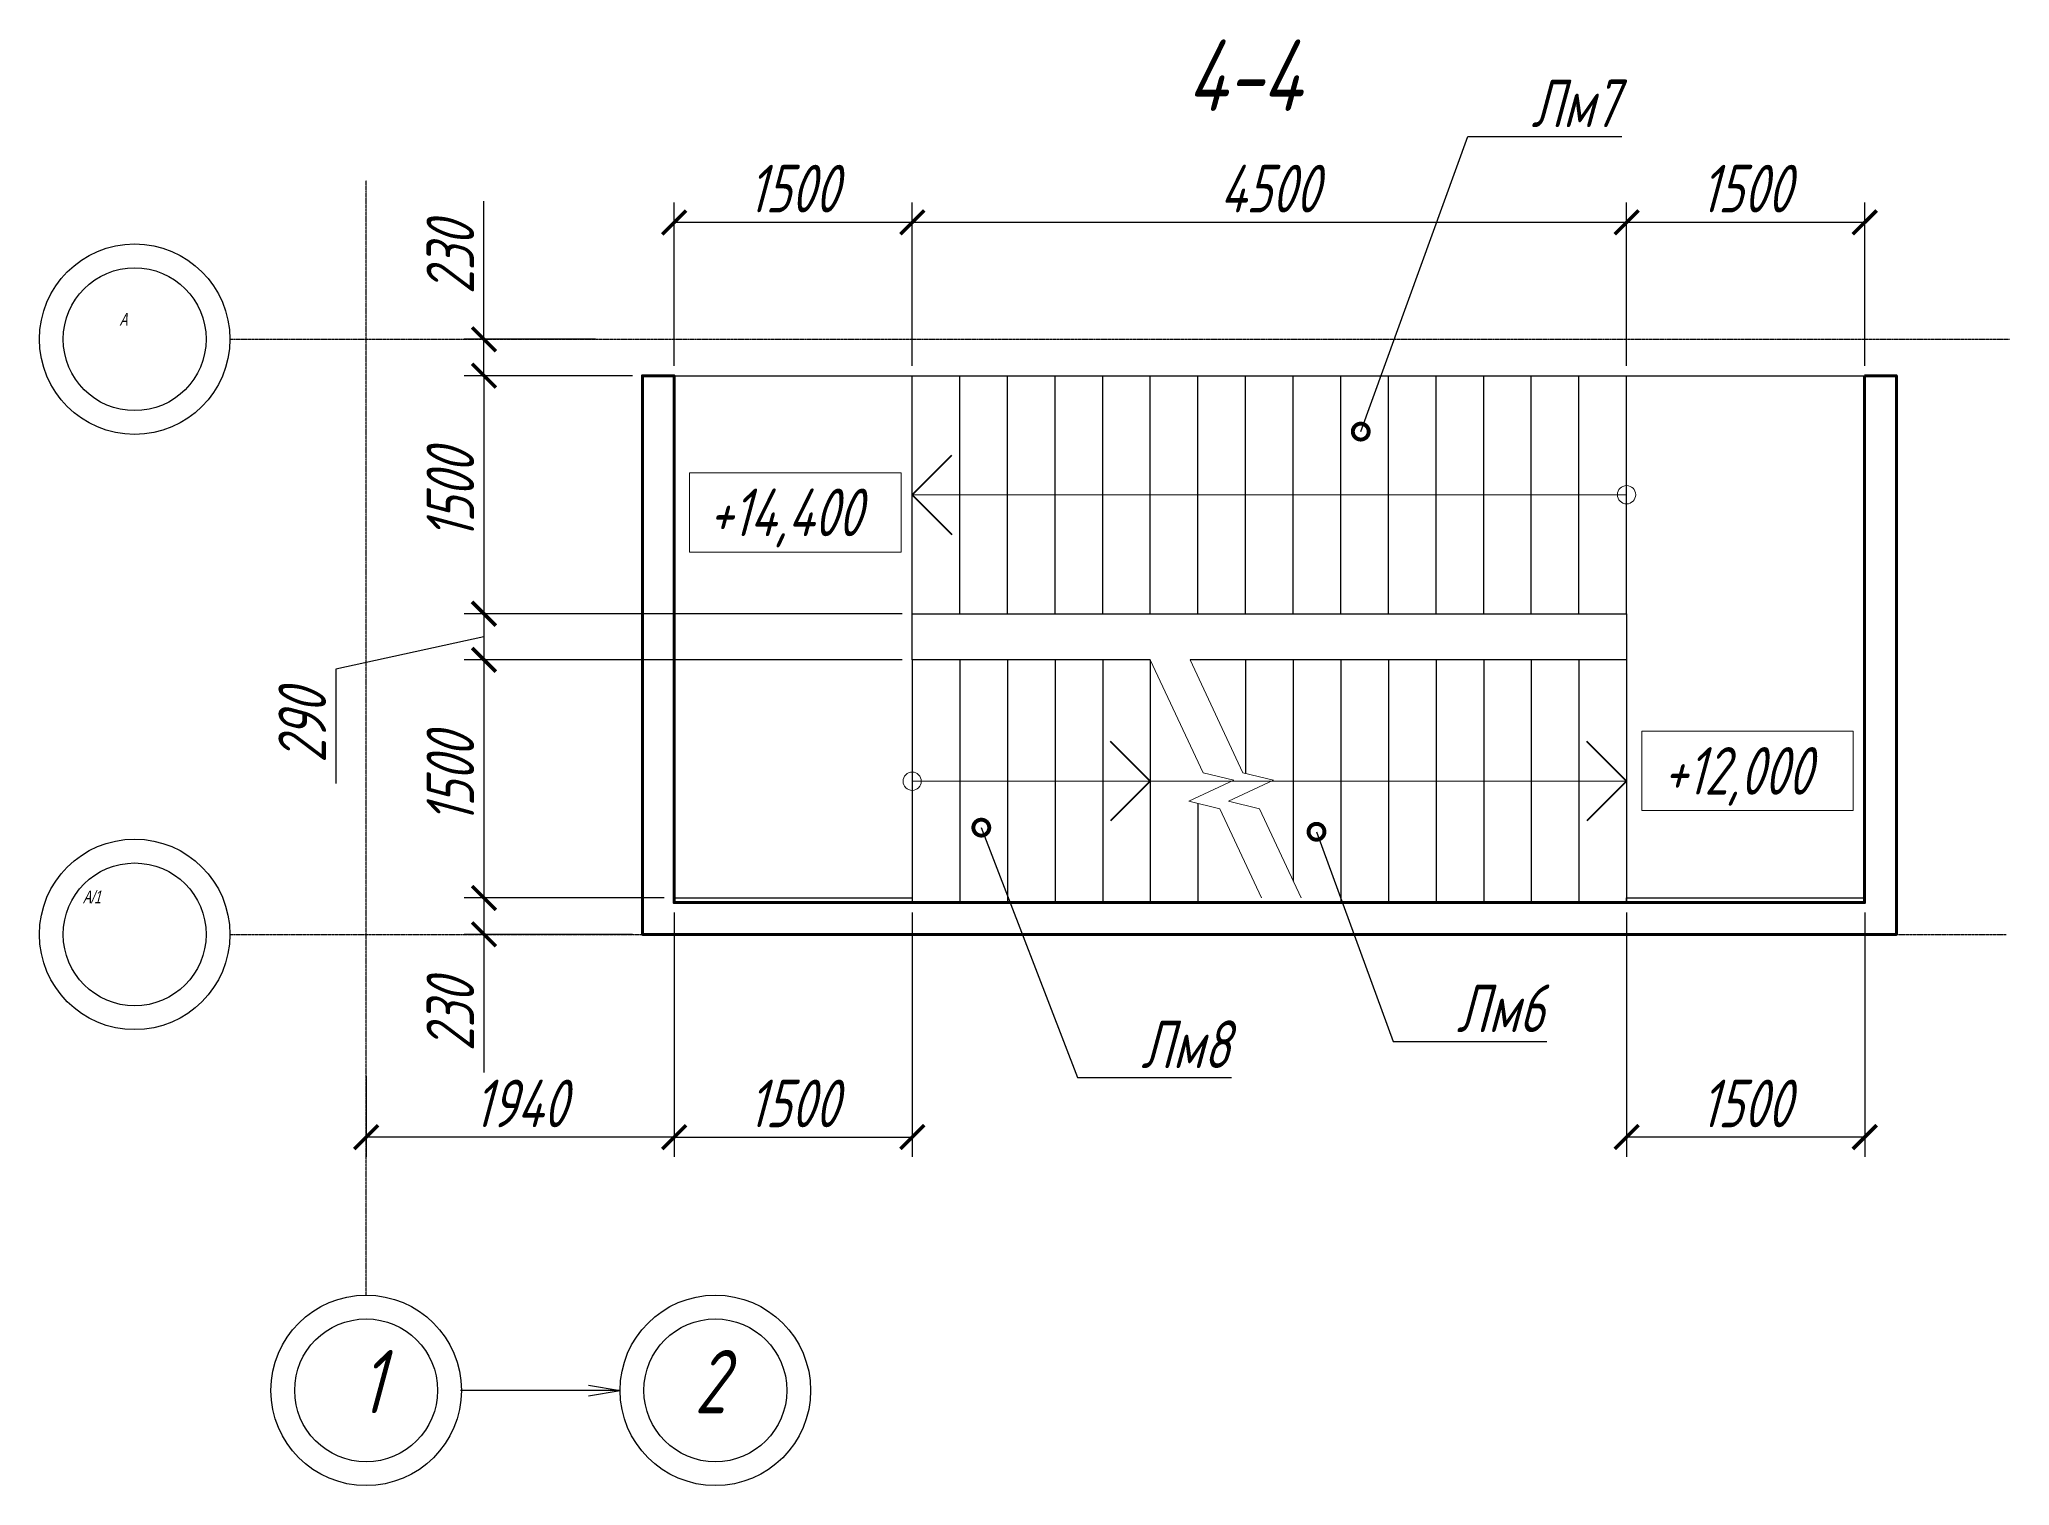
# Model space of a CAD drawing. Header units: millimetres. Extents: x 645 to 249636, y -127504 to 76561.
# Drawn here: x 7502 to 19914, y -102140 to -93028 of the extents above; entities that cross this region are included whole.
import ezdxf
from ezdxf import colors
from ezdxf.entities.mleader import LeaderData, LeaderLine
from ezdxf.enums import TextEntityAlignment as Align
from ezdxf.math import Vec2, Vec3

# ---------------------------------------------------------------- set-up
doc = ezdxf.new("R2010")
doc.units = ezdxf.units.MM
doc.linetypes.add('Штрихпунктирная', pattern=[11, 6, -2, 1, -2])
doc.layers.get('Defpoints').update_dxf_attribs({"color": 8})
for name, color, linetype, lineweight in [('АР_Лестница', 32, 'Continuous', 20), ('Обозначение', 94, 'Continuous', 25), ('Основная', 7, 'Continuous', 60), ('размер', 202, 'Continuous', 15)]:
    doc.layers.add(name, color=color, linetype=linetype, lineweight=lineweight)
doc.styles.add('3.0', font='simplex.shx', dxfattribs={"width": 0.7, "oblique": 15, "height": 2.8})
doc.styles.get("Standard").update_dxf_attribs({"font": 'simplex.shx', "width": 0.7, "oblique": 15, "height": 3})
doc.dimstyles.new('Default', dxfattribs={"dimtxt": 3, "dimasz": 1.5, "dimexe": 1.25, "dimexo": 0.625, "dimtad": 1, "dimdec": 0, "dimtxsty": 'Standard', "dimblk": 'ARCHTICK', "dimcen": 2.5, "dimadec": 0, "dimazin": 0, "dimtfac": 1, "dimtdec": 0, "dimtmove": 0, "dimatfit": 3, "dimfxl": 1, "dimarcsym": 0})

msp = doc.modelspace()

# ---------------------------------------------------------------- texts
at = {"layer": 'Обозначение', "attachment_point": 1}
for s, width, insert, char_height in [('4-4', 2043.37459, (14729.917, -93029.469), 450), ('1', 1353.65837, (9519.835, -101284.802), 400), ('2', 1353.65837, (11628.355, -101284.802), 400)]:
    msp.add_mtext_dynamic_manual_height_columns(s, width=width, gutter_width=1500, heights=[0], dxfattribs=dict(at, insert=insert, char_height=char_height))
at = {"layer": 'Обозначение', "char_height": 80, "width": 1353.65837, "attachment_point": 1}
for s, insert in [('\\fRB Font|b0|i0|c204|p34|;А', (8006.998, -94752.337)), ('{\\fRB Font|b0|i0|c204|p34;А/1}', (7776.535, -98390.474))]:
    msp.add_mtext(s, dxfattribs=dict(at, insert=insert))
at = {"layer": 'размер', "ltscale": 0.05, "style": '3.0', "oblique": 15, "width": 0.7}
for s, p in [('+14,400', (12199.647, -96008.129)), ('+12,000', (18198.08, -97636.636))]:
    msp.add_text(s, height=300, dxfattribs=at).set_placement(p, align=Align.MIDDLE_CENTER)

# ---------------------------------------------------------------- blocks, each defined once
blk = doc.blocks.new('*U130')
at = {"layer": 'Обозначение'}
blk.add_lwpolyline([(0, 735), (0, -765)], dxfattribs=at)
blk = doc.blocks.new('*U131')
at = {"layer": 'Обозначение', "color": 0, "linetype": 'ByBlock', "lineweight": -2, "transparency": 16777216}
for p in [(0, 0), (300, 0), (600, 0), (900, 0), (1200, 0), (1500, 0), (1800, 0), (2100, 0), (2400, 0), (2700, 0), (3000, 0), (3300, 0), (3600, 0), (3900, 0), (4200, 0), (4500, 0)]:
    blk.add_blockref('*U130', p, dxfattribs=at)
blk = doc.blocks.new('_ArchTick')
at = {"color": 0, "linetype": 'ByBlock', "const_width": 0.15}
blk.add_lwpolyline([(-0.5, -0.5), (0.5, 0.5)], dxfattribs=at)
blk = doc.blocks.new('*D147')
at = {"layer": 'Defpoints', "color": 0, "transparency": 16777216}
for p in [(11301, -95147), (10303, -96647), (13001, -96647)]:
    blk.add_point(p, dxfattribs=at)
at = {"layer": 'Обозначение', "color": 0, "lineweight": -2, "transparency": 16777216}
for p, q in [((11238, -95147), (10178, -95147)), ((10303, -95147), (10303, -96647)), ((12938, -96647), (10178, -96647))]:
    blk.add_line(p, q, dxfattribs=at)
at = {"layer": 'Обозначение', "color": 0, "lineweight": -2, "transparency": 16777216, "xscale": 150, "yscale": 150, "zscale": 150}
for p, rotation in [((10303, -95147), 90), ((10303, -96647), 270)]:
    blk.add_blockref('_ArchTick', p, dxfattribs=dict(at, rotation=rotation))
at = {"layer": 'Обозначение', "color": 0, "transparency": 16777216, "insert": (10091, -95897), "char_height": 300, "attachment_point": 5, "rotation": 90}
blk.add_mtext('1500', dxfattribs=at)
blk = doc.blocks.new('*D148')
at = {"layer": 'Defpoints', "color": 0, "transparency": 16777216}
for p in [(13001, -96647), (10303, -96937), (13001, -96937)]:
    blk.add_point(p, dxfattribs=at)
at = {"layer": 'Обозначение', "color": 0, "lineweight": -2, "transparency": 16777216}
for p, q in [((12938, -96647), (10178, -96647)), ((10303, -96647), (10303, -96937)), ((10303, -96792), (9370, -96996)), ((9370, -96996), (9370, -97716)), ((12938, -96937), (10178, -96937))]:
    blk.add_line(p, q, dxfattribs=at)
at = {"layer": 'Обозначение', "color": 0, "lineweight": -2, "transparency": 16777216, "xscale": 150, "yscale": 150, "zscale": 150}
for p, rotation in [((10303, -96647), 90), ((10303, -96937), 270)]:
    blk.add_blockref('_ArchTick', p, dxfattribs=dict(at, rotation=rotation))
at = {"layer": 'Обозначение', "color": 0, "transparency": 16777216, "insert": (9158, -97356), "char_height": 300, "attachment_point": 5, "rotation": 90}
blk.add_mtext('290', dxfattribs=at)
blk = doc.blocks.new('*D149')
at = {"layer": 'Defpoints', "color": 0, "transparency": 16777216}
for p in [(13001, -96937), (10303, -98437), (11501, -98437)]:
    blk.add_point(p, dxfattribs=at)
at = {"layer": 'Обозначение', "color": 0, "lineweight": -2, "transparency": 16777216}
for p, q in [((12938, -96937), (10178, -96937)), ((10303, -96937), (10303, -98437)), ((11438, -98437), (10178, -98437))]:
    blk.add_line(p, q, dxfattribs=at)
at = {"layer": 'Обозначение', "color": 0, "lineweight": -2, "transparency": 16777216, "xscale": 150, "yscale": 150, "zscale": 150}
for p, rotation in [((10303, -96937), 90), ((10303, -98437), 270)]:
    blk.add_blockref('_ArchTick', p, dxfattribs=dict(at, rotation=rotation))
at = {"layer": 'Обозначение', "color": 0, "transparency": 16777216, "insert": (10091, -97687), "char_height": 300, "attachment_point": 5, "rotation": 90}
blk.add_mtext('1500', dxfattribs=at)
blk = doc.blocks.new('*D150')
at = {"layer": 'Defpoints', "color": 0, "transparency": 16777216}
for p in [(11501, -98437), (10303, -98667), (11301, -98667)]:
    blk.add_point(p, dxfattribs=at)
at = {"layer": 'Обозначение', "color": 0, "lineweight": -2, "transparency": 16777216}
for p, q in [((11438, -98437), (10178, -98437)), ((10303, -98437), (10303, -98667)), ((11238, -98667), (10178, -98667)), ((10303, -98667), (10303, -99537))]:
    blk.add_line(p, q, dxfattribs=at)
at = {"layer": 'Обозначение', "color": 0, "lineweight": -2, "transparency": 16777216, "xscale": 150, "yscale": 150, "zscale": 150}
for p, rotation in [((10303, -98437), 90), ((10303, -98667), 270)]:
    blk.add_blockref('_ArchTick', p, dxfattribs=dict(at, rotation=rotation))
at = {"layer": 'Обозначение', "color": 0, "transparency": 16777216, "insert": (10091, -99177), "char_height": 300, "attachment_point": 5, "rotation": 90}
blk.add_mtext('230', dxfattribs=at)
blk = doc.blocks.new('*D169')
at = {"layer": 'Defpoints', "color": 0, "transparency": 16777216}
for p in [(17501, -94181), (17501, -95147), (19001, -95147)]:
    blk.add_point(p, dxfattribs=at)
at = {"layer": 'Обозначение', "color": 0, "lineweight": -2, "transparency": 16777216}
for p, q in [((17501, -95084), (17501, -94056)), ((19001, -95084), (19001, -94056)), ((19001, -94181), (17501, -94181))]:
    blk.add_line(p, q, dxfattribs=at)
at = {"layer": 'Обозначение', "color": 0, "lineweight": -2, "transparency": 16777216, "xscale": 150, "yscale": 150, "zscale": 150, "rotation": 180}
blk.add_blockref('_ArchTick', (17501, -94181), dxfattribs=at)
at = {"layer": 'Обозначение', "color": 0, "lineweight": -2, "transparency": 16777216, "xscale": 150, "yscale": 150, "zscale": 150}
blk.add_blockref('_ArchTick', (19001, -94181), dxfattribs=at)
at = {"layer": 'Обозначение', "color": 0, "transparency": 16777216, "insert": (18251, -93968), "char_height": 300, "attachment_point": 5}
blk.add_mtext('1500', dxfattribs=at)
blk = doc.blocks.new('*D170')
at = {"layer": 'Defpoints', "color": 0, "transparency": 16777216}
for p in [(13001, -94181), (13001, -95147), (17501, -95147)]:
    blk.add_point(p, dxfattribs=at)
at = {"layer": 'Обозначение', "color": 0, "lineweight": -2, "transparency": 16777216}
for p, q in [((13001, -95084), (13001, -94056)), ((17501, -95084), (17501, -94056)), ((17501, -94181), (13001, -94181))]:
    blk.add_line(p, q, dxfattribs=at)
at = {"layer": 'Обозначение', "color": 0, "lineweight": -2, "transparency": 16777216, "xscale": 150, "yscale": 150, "zscale": 150, "rotation": 180}
blk.add_blockref('_ArchTick', (13001, -94181), dxfattribs=at)
at = {"layer": 'Обозначение', "color": 0, "lineweight": -2, "transparency": 16777216, "xscale": 150, "yscale": 150, "zscale": 150}
blk.add_blockref('_ArchTick', (17501, -94181), dxfattribs=at)
at = {"layer": 'Обозначение', "color": 0, "transparency": 16777216, "insert": (15251, -93968), "char_height": 300, "attachment_point": 5}
blk.add_mtext('4500', dxfattribs=at)
blk = doc.blocks.new('*D171')
at = {"layer": 'Defpoints', "color": 0, "transparency": 16777216}
for p in [(11501, -94181), (11501, -95147), (13001, -95147)]:
    blk.add_point(p, dxfattribs=at)
at = {"layer": 'Обозначение', "color": 0, "lineweight": -2, "transparency": 16777216}
for p, q in [((11501, -95084), (11501, -94056)), ((13001, -95084), (13001, -94056)), ((13001, -94181), (11501, -94181))]:
    blk.add_line(p, q, dxfattribs=at)
at = {"layer": 'Обозначение', "color": 0, "lineweight": -2, "transparency": 16777216, "xscale": 150, "yscale": 150, "zscale": 150, "rotation": 180}
blk.add_blockref('_ArchTick', (11501, -94181), dxfattribs=at)
at = {"layer": 'Обозначение', "color": 0, "lineweight": -2, "transparency": 16777216, "xscale": 150, "yscale": 150, "zscale": 150}
blk.add_blockref('_ArchTick', (13001, -94181), dxfattribs=at)
at = {"layer": 'Обозначение', "color": 0, "transparency": 16777216, "insert": (12251, -93968), "char_height": 300, "attachment_point": 5}
blk.add_mtext('1500', dxfattribs=at)
blk = doc.blocks.new('*D172')
at = {"layer": 'Defpoints', "color": 0, "transparency": 16777216}
for p in [(11501, -98467), (13001, -98467), (13001, -99944)]:
    blk.add_point(p, dxfattribs=at)
at = {"layer": 'Обозначение', "color": 0, "lineweight": -2, "transparency": 16777216}
for p, q in [((11501, -98529), (11501, -100069)), ((13001, -98529), (13001, -100069)), ((11501, -99944), (13001, -99944))]:
    blk.add_line(p, q, dxfattribs=at)
at = {"layer": 'Обозначение', "color": 0, "lineweight": -2, "transparency": 16777216, "xscale": 150, "yscale": 150, "zscale": 150, "rotation": 180}
blk.add_blockref('_ArchTick', (11501, -99944), dxfattribs=at)
at = {"layer": 'Обозначение', "color": 0, "lineweight": -2, "transparency": 16777216, "xscale": 150, "yscale": 150, "zscale": 150}
blk.add_blockref('_ArchTick', (13001, -99944), dxfattribs=at)
at = {"layer": 'Обозначение', "color": 0, "transparency": 16777216, "insert": (12251, -99732), "char_height": 300, "attachment_point": 5}
blk.add_mtext('1500', dxfattribs=at)
blk = doc.blocks.new('*D173')
at = {"layer": 'Defpoints', "color": 0, "transparency": 16777216}
for p in [(17501, -98467), (19001, -98467), (17501, -99944)]:
    blk.add_point(p, dxfattribs=at)
at = {"layer": 'Обозначение', "color": 0, "lineweight": -2, "transparency": 16777216}
for p, q in [((17501, -98529), (17501, -100069)), ((19001, -98529), (19001, -100069)), ((19001, -99944), (17501, -99944))]:
    blk.add_line(p, q, dxfattribs=at)
at = {"layer": 'Обозначение', "color": 0, "lineweight": -2, "transparency": 16777216, "xscale": 150, "yscale": 150, "zscale": 150, "rotation": 180}
blk.add_blockref('_ArchTick', (17501, -99944), dxfattribs=at)
at = {"layer": 'Обозначение', "color": 0, "lineweight": -2, "transparency": 16777216, "xscale": 150, "yscale": 150, "zscale": 150}
blk.add_blockref('_ArchTick', (19001, -99944), dxfattribs=at)
at = {"layer": 'Обозначение', "color": 0, "transparency": 16777216, "insert": (18251, -99732), "char_height": 300, "attachment_point": 5}
blk.add_mtext('1500', dxfattribs=at)
blk = doc.blocks.new('*D487')
at = {"layer": 'Defpoints', "color": 0, "transparency": 16777216}
for p in [(10303, -94917), (11068, -94917), (11301, -95147)]:
    blk.add_point(p, dxfattribs=at)
at = {"layer": 'Обозначение', "color": 0, "lineweight": -2, "transparency": 16777216}
for p, q in [((10303, -94917), (10303, -94047)), ((11005, -94917), (10178, -94917)), ((10303, -95147), (10303, -94917)), ((11238, -95147), (10178, -95147))]:
    blk.add_line(p, q, dxfattribs=at)
at = {"layer": 'Обозначение', "color": 0, "lineweight": -2, "transparency": 16777216, "xscale": 150, "yscale": 150, "zscale": 150}
for p, rotation in [((10303, -94917), 90), ((10303, -95147), 270)]:
    blk.add_blockref('_ArchTick', p, dxfattribs=dict(at, rotation=rotation))
at = {"layer": 'Обозначение', "color": 0, "transparency": 16777216, "insert": (10091, -94407), "char_height": 300, "attachment_point": 5, "rotation": 90}
blk.add_mtext('230', dxfattribs=at)
blk = doc.blocks.new('_Open')
at = {"color": 0, "linetype": 'ByBlock', "lineweight": -2}
for p, q in [((-1, 0.167), (0, 0)), ((-1, -0.167), (0, 0)), ((0, 0), (-1, 0))]:
    blk.add_line(p, q, dxfattribs=at)
blk = doc.blocks.new('_DotSmall')
at = {"color": 0, "linetype": 'ByBlock', "const_width": 0.5}
blk.add_lwpolyline([(-0.0625, 0, 1), (0.0625, 0, 1)], format="xyb", close=True, dxfattribs=at)
blk = doc.blocks.new('*D999')
at = {"layer": 'Defpoints', "color": 0, "transparency": 16777216}
for p in [(11501, -98467), (9561, -99498), (9561, -99944)]:
    blk.add_point(p, dxfattribs=at)
at = {"layer": 'Обозначение', "color": 0, "lineweight": -2, "transparency": 16777216}
for p, q in [((11501, -98529), (11501, -100069)), ((9561, -99561), (9561, -100069)), ((11501, -99944), (9561, -99944))]:
    blk.add_line(p, q, dxfattribs=at)
at = {"layer": 'Обозначение', "color": 0, "lineweight": -2, "transparency": 16777216, "xscale": 150, "yscale": 150, "zscale": 150, "rotation": 180}
blk.add_blockref('_ArchTick', (9561, -99944), dxfattribs=at)
at = {"layer": 'Обозначение', "color": 0, "lineweight": -2, "transparency": 16777216, "xscale": 150, "yscale": 150, "zscale": 150}
blk.add_blockref('_ArchTick', (11501, -99944), dxfattribs=at)
at = {"layer": 'Обозначение', "color": 0, "transparency": 16777216, "insert": (10531, -99732), "char_height": 300, "attachment_point": 5}
blk.add_mtext('1940', dxfattribs=at)

# ---------------------------------------------------------------- dimensions: what is measured, and where the dimension line sits
at = {"layer": 'Обозначение'}
for base, p1, p2, picture, middle in [((11500.524, -94180.65), (13000.524, -95146.92), (11500.524, -95146.92), '*D171', (12250.524, -93968.15)), ((13000.524, -94180.65), (17500.524, -95146.92), (13000.524, -95146.92), '*D170', (15250.524, -93968.15)), ((17500.524, -94180.65), (19000.524, -95146.92), (17500.524, -95146.92), '*D169', (18250.524, -93968.15)), ((9560.524, -99944.409), (11500.524, -98466.92), (9560.524, -99498.047), '*D999', (10530.524, -99731.909)), ((13000.524, -99944.409), (11500.524, -98466.92), (13000.524, -98466.92), '*D172', (12250.524, -99731.909)), ((17500.524, -99944.409), (19000.524, -98466.92), (17500.524, -98466.92), '*D173', (18250.524, -99731.909))]:
    dim = msp.add_linear_dim(base=base, p1=p1, p2=p2, dimstyle='Default', dxfattribs=at)
    dim.commit()
    dim.dimension.update_dxf_attribs({"geometry": picture, "text_midpoint": middle})
for base, p1, p2, picture, middle in [((10303.019, -94916.92), (11300.524, -95146.92), (11067.639, -94916.92), '*D487', (10090.519, -94406.883)), ((10303.019, -96646.92), (11300.524, -95146.92), (13000.524, -96646.92), '*D147', (10090.519, -95896.92)), ((10303.019, -98436.92), (13000.524, -96936.92), (11500.524, -98436.92), '*D149', (10090.519, -97686.92)), ((10303.019, -98666.92), (11500.524, -98436.92), (11300.524, -98666.92), '*D150', (10090.519, -99176.957))]:
    dim = msp.add_linear_dim(base=base, p1=p1, p2=p2, angle=90, dimstyle='Default', dxfattribs=at)
    dim.commit()
    dim.dimension.update_dxf_attribs({"geometry": picture, "text_midpoint": middle})
dim = msp.add_linear_dim(base=(10303.019, -96936.92), p1=(13000.524, -96646.92), p2=(13000.524, -96936.92), angle=90, dimstyle='Default', override={"dimtmove": 1}, dxfattribs=at)
dim.commit()
dim.dimension.update_dxf_attribs({"geometry": '*D148', "text_midpoint": (9370.095, -97058.658), "dimtype": 160})

# ---------------------------------------------------------------- linework, layer by layer
at = {"layer": 'АР_Лестница', "lineweight": 40}
for p, q in [((13000.524, -95896.92), (13250.524, -95646.92)), ((13000.524, -95896.92), (13250.524, -96146.92)), ((14500.524, -97701.92), (14250.524, -97451.92)), ((17500.524, -97701.92), (17250.524, -97451.92)), ((14500.524, -97701.92), (14250.524, -97951.92)), ((17500.524, -97701.92), (17250.524, -97951.92))]:
    msp.add_line(p, q, dxfattribs=at)
at = {"layer": 'АР_Лестница'}
for points in [[(13000.524, -95896.92), (17500.524, -95896.92)], [(15199.985, -98436.92), (14938.055, -97875.208), (14743.617, -97827.954), (15026.838, -97695.886), (14832.4, -97648.631), (14500.524, -96936.92)], [(15449.985, -98436.92), (15188.055, -97875.208), (14993.617, -97827.954), (15276.838, -97695.886), (15082.4, -97648.631), (14750.524, -96936.92)], [(17500.524, -97701.92), (13000.524, -97701.92)]]:
    msp.add_lwpolyline(points, dxfattribs=at)
for centre in [(17500.524, -95896.92), (13000.524, -97701.92)]:
    msp.add_circle(centre, 57.5, dxfattribs=at)
at = {"layer": 'Обозначение', "linetype": 'Штрихпунктирная', "ltscale": 0.5}
for p, q in [((9560.524, -100939.842), (9560.524, -93916.92)), ((8702.379, -94916.92), (19913.513, -94916.92)), ((8702.379, -98666.92), (19893.302, -98666.92))]:
    msp.add_line(p, q, dxfattribs=at)
at = {"layer": 'Обозначение'}
for points in [[(11500.524, -95146.92), (19000.524, -95146.92)], [(14500.524, -96936.92), (13000.524, -96936.92), (13000.524, -96646.92), (17500.524, -96646.92), (17500.524, -96936.92), (14750.524, -96936.92)], [(13000.524, -96936.92), (13000.524, -98466.92)], [(13300.524, -96936.92), (13300.524, -98466.92)], [(13300.524, -96936.92), (13300.524, -98466.92)], [(13600.524, -96936.92), (13600.524, -98466.92)], [(13900.524, -96936.92), (13900.524, -98466.92)], [(14200.524, -96936.92), (14200.524, -98466.92)], [(14500.524, -96936.92), (14500.524, -98466.92)], [(15100.524, -96936.92), (15100.524, -97653.036)], [(15400.524, -96936.92), (15400.524, -98330.849)], [(15700.524, -96936.92), (15700.524, -98466.92)], [(16000.524, -96936.92), (16000.524, -98466.92)], [(16300.524, -96936.92), (16300.524, -98466.92)], [(16600.524, -96936.92), (16600.524, -98466.92)], [(16900.524, -96936.92), (16900.524, -98466.92)], [(17200.524, -96936.92), (17200.524, -98466.92)], [(17500.524, -96936.92), (17500.524, -98466.92)], [(14800.524, -97841.784), (14800.524, -98466.92)]]:
    msp.add_lwpolyline(points, dxfattribs=at)
for points in [[(11500.524, -98466.92), (11500.524, -98436.92), (13000.524, -98436.92), (13000.524, -98466.92)], [(17500.524, -98466.92), (17500.524, -98436.92), (19000.524, -98436.92), (19000.524, -98466.92)]]:
    msp.add_lwpolyline(points, close=True, dxfattribs=at)
for centre, radius in [((8102.379, -94916.92), 600), ((8102.379, -94916.92), 450), ((8102.379, -98666.92), 600), ((8102.379, -98666.92), 450), ((9560.524, -101539.842), 600), ((11760.524, -101539.842), 600), ((9560.524, -101539.842), 450), ((11760.524, -101539.842), 450)]:
    msp.add_circle(centre, radius, dxfattribs=at)
at = {"layer": 'Основная', "ltscale": 5}
msp.add_lwpolyline([(19000.524, -95146.92), (19000.524, -98466.92), (11500.524, -98466.92), (11500.524, -95146.92), (11300.524, -95146.92), (11300.524, -98666.92), (11320.524, -98666.92), (19200.524, -98666.92), (19200.524, -95146.92)], close=True, dxfattribs=at)
at = {"layer": 'размер', "ltscale": 0.05}
for points in [[(11597.593, -95758.129), (12930.427, -95758.129), (12930.427, -96258.129), (11597.593, -96258.129), (11597.593, -95758.129)], [(17596.027, -97386.636), (18928.861, -97386.636), (18928.861, -97886.636), (17596.027, -97886.636), (17596.027, -97386.636)]]:
    msp.add_lwpolyline(points, dxfattribs=at)

# ---------------------------------------------------------------- block references
at = {"layer": 'Обозначение', "rotation": 180}
msp.add_blockref('*U131', (17500.524, -95911.92), dxfattribs=at)

msp.set_redraw_order([(e.dxf.handle, doc.entitydb.next_handle()) for e in msp.query("TEXT MTEXT ATTDEF DIMENSION ARC_DIMENSION")])  # texts and dimensions are drawn at this point

# ---------------------------------------------------------------- leaders
at = {"layer": 'Обозначение'}
ml = msp.add_multileader_mtext('Standard', dxfattribs=at)
ml.set_content('Лм7', color=256)
ml.set_leader_properties()
ml.set_arrow_properties(name='DOTSMALL')
ml.build(insert=Vec2(0, 0))
ml.multileader.update_dxf_attribs({"text_left_attachment_type": 6, "text_right_attachment_type": 6, "dogleg_length": 2, "arrow_head_size": 200, "scale": 100})
ctx = ml.context
ctx.base_point, ctx.scale, ctx.char_height, ctx.arrow_head_size, ctx.landing_gap_size, ctx.plane_origin = Vec3(16701.093, -93640.571), 100, 300, 200, 200, Vec3(15826.223, -95499.105)
ctx.left_attachment, ctx.right_attachment = 6, 6
notes = []
notes.append((ctx, [(0, (1, 1, 0), (16501.093, -93640.571), (1, 0), 200, [(0, [(15826.223, -95499.105)], 0, [])])]))
ctx.mtext.insert, ctx.mtext.flow_direction = Vec3(16901.093, -93280.571), 5
ml = msp.add_multileader_mtext('Standard', dxfattribs=at)
ml.set_content('Лм8', color=256)
ml.set_leader_properties()
ml.set_arrow_properties(name='DOTSMALL')
ml.build(insert=Vec2(0, 0))
ml.multileader.update_dxf_attribs({"text_left_attachment_type": 6, "text_right_attachment_type": 6, "dogleg_length": 2, "arrow_head_size": 200, "scale": 100})
ctx = ml.context
ctx.base_point, ctx.scale, ctx.char_height, ctx.arrow_head_size, ctx.landing_gap_size, ctx.plane_origin = Vec3(14242.642, -99569.359), 100, 300, 200, 200, Vec3(13435.828, -97994.303)
ctx.left_attachment, ctx.right_attachment = 6, 6
notes.append((ctx, [(0, (1, 1, 0), (14042.642, -99569.359), (1, 0), 200, [(0, [(13435.828, -97994.303)], 0, [])])]))
ctx.mtext.insert, ctx.mtext.flow_direction = Vec3(14442.642, -99209.359), 5
ml = msp.add_multileader_mtext('Standard', dxfattribs=at)
ml.set_content('Лм6', color=256)
ml.set_leader_properties()
ml.set_arrow_properties(name='DOTSMALL')
ml.build(insert=Vec2(0, 0))
ml.multileader.update_dxf_attribs({"text_left_attachment_type": 6, "text_right_attachment_type": 6, "dogleg_length": 2, "arrow_head_size": 200, "scale": 100})
ctx = ml.context
ctx.base_point, ctx.scale, ctx.char_height, ctx.arrow_head_size, ctx.landing_gap_size, ctx.plane_origin = Vec3(16229.803, -99342.256), 100, 300, 200, 200, Vec3(15547.384, -98020.405)
ctx.left_attachment, ctx.right_attachment = 6, 6
notes.append((ctx, [(0, (1, 1, 0), (16029.803, -99342.256), (1, 0), 200, [(0, [(15547.384, -98020.405)], 0, [])])]))
ctx.mtext.insert, ctx.mtext.flow_direction = Vec3(16429.803, -98982.256), 5
ml = msp.add_multileader_mtext('Standard', dxfattribs=at)
ml.set_content('', color=256)
ml.set_leader_properties()
ml.set_arrow_properties(name='OPEN')
ml.build(insert=Vec2(0, 0))
ml.multileader.update_dxf_attribs({"text_left_attachment_type": 6, "text_right_attachment_type": 6, "dogleg_length": 2, "arrow_head_size": 200, "scale": 100})
ctx = ml.context
ctx.base_point, ctx.scale, ctx.char_height, ctx.arrow_head_size, ctx.landing_gap_size, ctx.plane_origin = Vec3(9954.31, -101539.842), 100, 300, 200, 200, Vec3(11160.524, -101539.842)
ctx.left_attachment, ctx.right_attachment, ctx.text_align_type = 6, 6, 2
notes.append((ctx, [(0, (1, 1, 0), (10497.158, -101539.842), (-1, 0), 142.848, [(0, [(11160.524, -101539.842)], 0, [])])]))
ctx.mtext.insert, ctx.mtext.alignment, ctx.mtext.flow_direction = Vec3(10154.31, -101239.842), 3, 5
for ctx, leaders in notes:
    for number, flags, end, landing, length, lines in leaders:
        leader = LeaderData()
        leader.index, (leader.has_last_leader_line, leader.has_dogleg_vector, leader.attachment_direction) = number, flags
        leader.last_leader_point, leader.dogleg_vector, leader.dogleg_length = Vec3(end), Vec3(landing), length
        for number, points, colour, breaks in lines:
            line = LeaderLine()
            line.index, line.vertices, line.color, line.breaks = number, Vec3.list(points), colors.encode_raw_color(colour), breaks
            leader.lines.append(line)
        ctx.leaders.append(leader)

doc.saveas('drawing.dxf')
